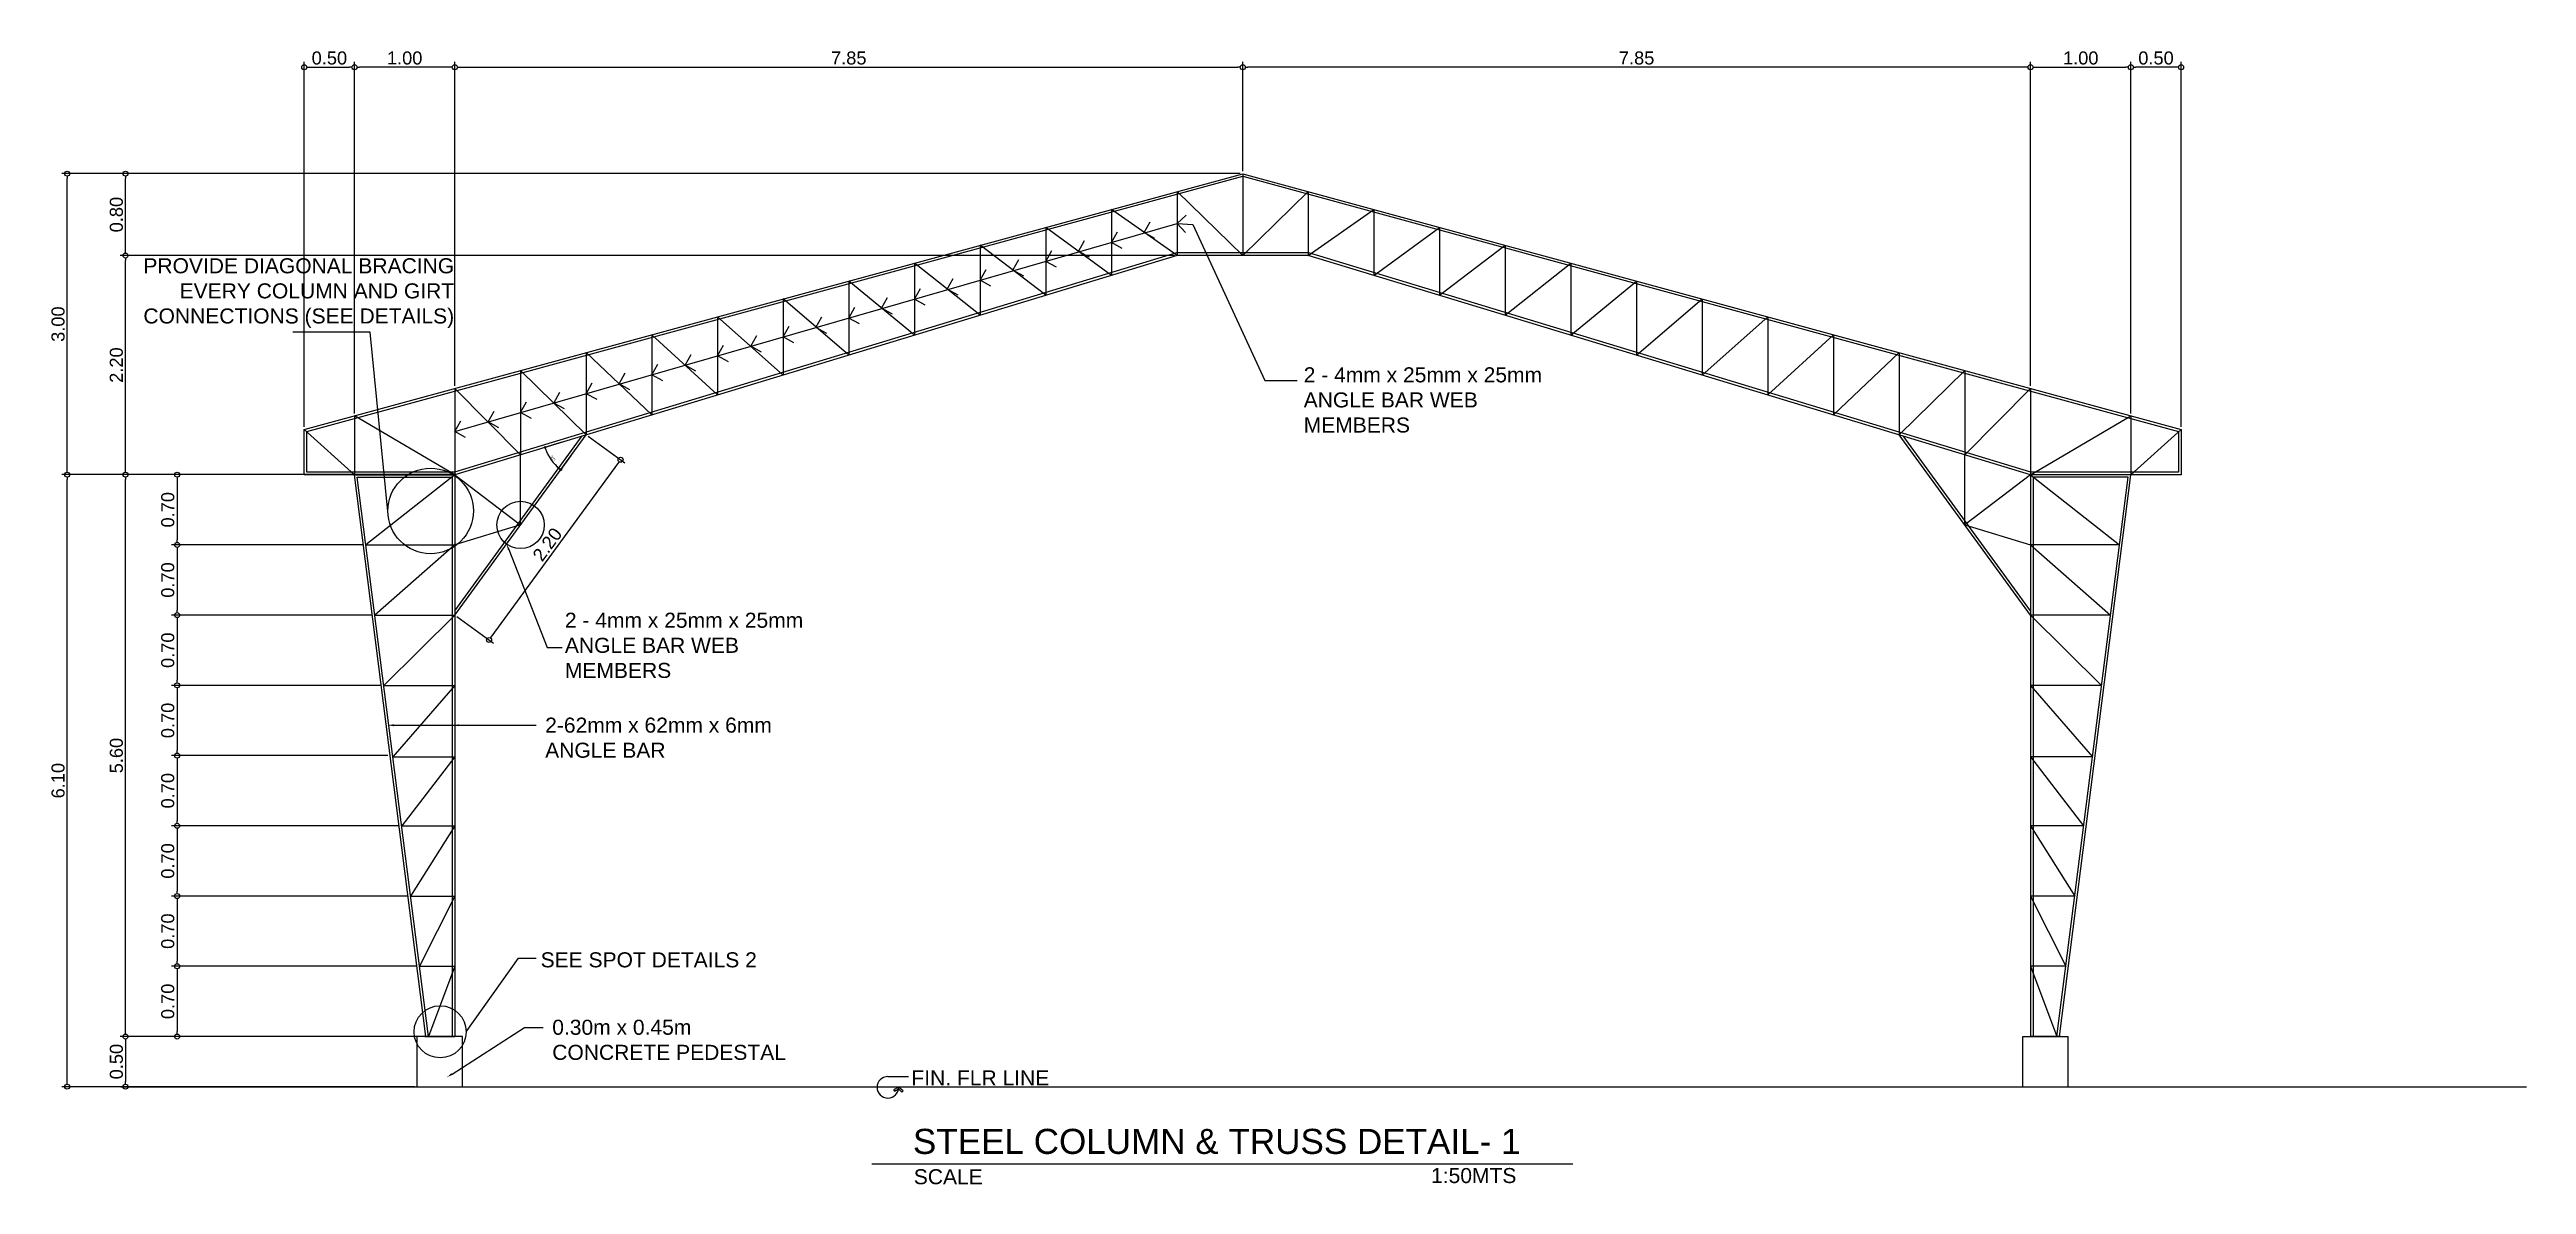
# Model space of a CAD drawing. Header units: inches. Extents: x -1369 to 1198, y -366 to 1398.
# Drawn here: x 11.38 to 36.06, y -306.44 to -295.13 of the extents above; entities that cross this region are included whole.
import ezdxf
from ezdxf import colors
from ezdxf.entities.mleader import LeaderData, LeaderLine
from ezdxf.math import Vec2, Vec3

# ---------------------------------------------------------------- set-up
doc = ezdxf.new("R2010")
doc.units = ezdxf.units.IN
doc.header["$MEASUREMENT"] = 0
doc.layers.add('dim', color=8, linetype='Continuous')
doc.layers.add('txt', color=7, linetype='Continuous')
doc.styles.get("Standard").update_dxf_attribs({"font": 'arial.ttf'})
doc.dimstyles.new('10', dxfattribs={"dimtxt": 0.03, "dimasz": 0.015, "dimexe": 0.0155, "dimexo": 0.0125, "dimgap": 0.00625, "dimtad": 1, "dimzin": 0, "dimdsep": 46, "dimtxsty": 'Standard', "dimblk": 'DOTBLANK', "dimcen": 0.09, "dimclrd": 256, "dimclre": 256, "dimadec": 0, "dimazin": 0, "dimtfac": 1, "dimtix": 1, "dimtofl": 0, "dimtmove": 0, "dimatfit": 3, "dimfxl": 1, "dimtolj": 1, "dimtzin": 0, "dimlwd": -1, "dimlwe": -1, "dimarcsym": 0})
doc.dimstyles.new('50', dxfattribs={"dimtxt": 0.13, "dimasz": 0.05, "dimexe": 0.055, "dimexo": 0.025, "dimgap": 0.025, "dimtad": 1, "dimzin": 0, "dimdsep": 46, "dimtxsty": 'Standard', "dimblk": 'DOTBLANK', "dimcen": 0.09, "dimclrd": 256, "dimclre": 256, "dimadec": 0, "dimazin": 0, "dimtfac": 1, "dimtix": 1, "dimtofl": 0, "dimtmove": 0, "dimatfit": 3, "dimfxl": 1, "dimtolj": 1, "dimtzin": 0, "dimarcsym": 0})

msp = doc.modelspace()

# ---------------------------------------------------------------- texts
at = {"color": 1, "insert": (12.1088, -297.2073), "char_height": 0.15, "attachment_point": 1}
msp.add_mtext_dynamic_manual_height_columns('\\pxqr;{\\C7;PROVIDE DIAGONAL BRACING EVERY COLUMN AND GIRT CONNECTIONS (SEE DETAILS)}', width=3.307557, gutter_width=1, heights=[0], dxfattribs=at)
at = {"attachment_point": 1}
for s, width, insert, char_height in [('2 - 4mm x 25mm x 25mm\\PANGLE BAR WEB MEMBERS', 2.575985, (23.8809, -298.2941), 0.15), ('2 - 4mm x 25mm x 25mm\\PANGLE BAR WEB MEMBERS', 2.575985, (16.5194, -300.74), 0.15), ('SEE SPOT DETAILS 2', 2.605883, (16.2778, -304.1246), 0.15), ('FIN. FLR LINE', 1.924628, (19.9721, -305.3014), 0.15), ('STEEL COLUMN & TRUSS DETAIL- 1', 6.047036, (19.9875, -305.8842), 0.25), ('1:50MTS', 0.949909, (25.1501, -306.2748), 0.15), ('SCALE', 0.949909, (19.9959, -306.2866), 0.15)]:
    msp.add_mtext_dynamic_manual_height_columns(s, width=width, gutter_width=1, heights=[0], dxfattribs=dict(at, insert=insert, char_height=char_height))

# ---------------------------------------------------------------- blocks, each defined once
blk = doc.blocks.new('_DotBlank')
at = {"color": 0, "linetype": 'ByBlock', "lineweight": -2}
blk.add_line((-0.5, 0), (-1, 0), dxfattribs=at)
blk.add_circle((0, 0), 0.5, dxfattribs=at)
blk = doc.blocks.new('*D6')
at = {"layer": 'Defpoints', "color": 0, "transparency": 16777216}
for p in [(15.048, -304.964), (12.142, -305.464), (15.048, -305.464)]:
    blk.add_point(p, dxfattribs=at)
at = {"layer": 'dim', "lineweight": -2, "transparency": 16777216}
for p, q in [((15.023, -304.964), (12.087, -304.964)), ((12.142, -305.014), (12.142, -305.414)), ((15.023, -305.464), (12.087, -305.464))]:
    blk.add_line(p, q, dxfattribs=at)
at = {"layer": 'dim', "lineweight": -2, "transparency": 16777216, "xscale": 0.05, "yscale": 0.05, "zscale": 0.05}
for p, rotation in [((12.142, -304.964), 90), ((12.142, -305.464), 270)]:
    blk.add_blockref('_DotBlank', p, dxfattribs=dict(at, rotation=rotation))
at = {"layer": 'dim', "color": 0, "transparency": 16777216, "insert": (12.051, -305.214), "char_height": 0.13, "attachment_point": 5, "rotation": 90}
blk.add_mtext('\\A1;0.50', dxfattribs=at)
blk = doc.blocks.new('*D11')
at = {"layer": 'Defpoints', "color": 0, "transparency": 16777216}
for p in [(14.423, -295.304), (15.423, -298.505), (14.423, -298.778)]:
    blk.add_point(p, dxfattribs=at)
at = {"layer": 'dim', "lineweight": -2, "transparency": 16777216}
for p, q in [((14.423, -298.753), (14.423, -295.249)), ((15.373, -295.304), (14.473, -295.304)), ((15.423, -298.48), (15.423, -295.249))]:
    blk.add_line(p, q, dxfattribs=at)
at = {"layer": 'dim', "lineweight": -2, "transparency": 16777216, "xscale": 0.05, "yscale": 0.05, "zscale": 0.05, "rotation": 180}
blk.add_blockref('_DotBlank', (14.423, -295.304), dxfattribs=at)
at = {"layer": 'dim', "lineweight": -2, "transparency": 16777216, "xscale": 0.05, "yscale": 0.05, "zscale": 0.05}
blk.add_blockref('_DotBlank', (15.423, -295.304), dxfattribs=at)
at = {"layer": 'dim', "color": 0, "transparency": 16777216, "insert": (14.923, -295.212), "char_height": 0.13, "attachment_point": 5}
blk.add_mtext('\\A1;1.00', dxfattribs=at)
blk = doc.blocks.new('*D12')
at = {"layer": 'Defpoints', "color": 0, "transparency": 16777216}
for p in [(14.423, -295.304), (14.423, -298.753), (13.923, -298.914)]:
    blk.add_point(p, dxfattribs=at)
at = {"layer": 'dim', "lineweight": -2, "transparency": 16777216}
for p, q in [((13.923, -298.889), (13.923, -295.249)), ((13.973, -295.304), (14.373, -295.304)), ((14.423, -298.728), (14.423, -295.249))]:
    blk.add_line(p, q, dxfattribs=at)
at = {"layer": 'dim', "lineweight": -2, "transparency": 16777216, "xscale": 0.05, "yscale": 0.05, "zscale": 0.05, "rotation": 180}
blk.add_blockref('_DotBlank', (13.923, -295.304), dxfattribs=at)
at = {"layer": 'dim', "lineweight": -2, "transparency": 16777216, "xscale": 0.05, "yscale": 0.05, "zscale": 0.05}
blk.add_blockref('_DotBlank', (14.423, -295.304), dxfattribs=at)
at = {"layer": 'dim', "color": 0, "transparency": 16777216, "insert": (14.173, -295.212), "char_height": 0.13, "attachment_point": 5}
blk.add_mtext('\\A1;0.50', dxfattribs=at)
blk = doc.blocks.new('*D20')
at = {"layer": 'Defpoints', "color": 0, "transparency": 16777216}
for p in [(23.273, -295.304), (23.273, -296.364), (15.423, -298.48)]:
    blk.add_point(p, dxfattribs=at)
at = {"layer": 'dim', "lineweight": -2, "transparency": 16777216}
for p, q in [((15.423, -298.455), (15.423, -295.249)), ((15.473, -295.304), (23.223, -295.304)), ((23.273, -296.339), (23.273, -295.249))]:
    blk.add_line(p, q, dxfattribs=at)
at = {"layer": 'dim', "lineweight": -2, "transparency": 16777216, "xscale": 0.05, "yscale": 0.05, "zscale": 0.05, "rotation": 180}
blk.add_blockref('_DotBlank', (15.423, -295.304), dxfattribs=at)
at = {"layer": 'dim', "lineweight": -2, "transparency": 16777216, "xscale": 0.05, "yscale": 0.05, "zscale": 0.05}
blk.add_blockref('_DotBlank', (23.273, -295.304), dxfattribs=at)
at = {"layer": 'dim', "color": 0, "transparency": 16777216, "insert": (19.348, -295.212), "char_height": 0.13, "attachment_point": 5}
blk.add_mtext('\\A1;7.85', dxfattribs=at)
blk = doc.blocks.new('*D21')
at = {"layer": 'Defpoints', "color": 0, "transparency": 16777216}
for p in [(11.561, -299.364), (15.423, -299.364), (15.048, -305.464)]:
    blk.add_point(p, dxfattribs=at)
at = {"layer": 'dim', "lineweight": -2, "transparency": 16777216}
for p, q in [((15.398, -299.364), (11.506, -299.364)), ((11.561, -305.414), (11.561, -299.414)), ((15.023, -305.464), (11.506, -305.464))]:
    blk.add_line(p, q, dxfattribs=at)
at = {"layer": 'dim', "lineweight": -2, "transparency": 16777216, "xscale": 0.05, "yscale": 0.05, "zscale": 0.05}
for p, rotation in [((11.561, -299.364), 90), ((11.561, -305.464), 270)]:
    blk.add_blockref('_DotBlank', p, dxfattribs=dict(at, rotation=rotation))
at = {"layer": 'dim', "color": 0, "transparency": 16777216, "insert": (11.47, -302.414), "char_height": 0.13, "attachment_point": 5, "rotation": 90}
blk.add_mtext('\\A1;6.10', dxfattribs=at)
blk = doc.blocks.new('*D22')
at = {"layer": 'Defpoints', "color": 0, "transparency": 16777216}
for p in [(12.142, -299.364), (12.142, -299.364), (12.142, -304.964)]:
    blk.add_point(p, dxfattribs=at)
at = {"layer": 'dim', "lineweight": -2, "transparency": 16777216}
for p, q in [((12.117, -299.364), (12.087, -299.364)), ((12.142, -304.914), (12.142, -299.414)), ((12.117, -304.964), (12.087, -304.964))]:
    blk.add_line(p, q, dxfattribs=at)
at = {"layer": 'dim', "lineweight": -2, "transparency": 16777216, "xscale": 0.05, "yscale": 0.05, "zscale": 0.05}
for p, rotation in [((12.142, -299.364), 90), ((12.142, -304.964), 270)]:
    blk.add_blockref('_DotBlank', p, dxfattribs=dict(at, rotation=rotation))
at = {"layer": 'dim', "color": 0, "transparency": 16777216, "insert": (12.051, -302.164), "char_height": 0.13, "attachment_point": 5, "rotation": 90}
blk.add_mtext('\\A1;5.60', dxfattribs=at)
blk = doc.blocks.new('*D23')
at = {"layer": 'Defpoints', "color": 0, "transparency": 16777216}
for p in [(14.423, -299.364), (12.655, -300.064), (14.537, -300.064)]:
    blk.add_point(p, dxfattribs=at)
at = {"layer": 'dim', "lineweight": -2, "transparency": 16777216}
for p, q in [((14.398, -299.364), (12.6, -299.364)), ((12.655, -299.414), (12.655, -300.014)), ((14.512, -300.064), (12.6, -300.064))]:
    blk.add_line(p, q, dxfattribs=at)
at = {"layer": 'dim', "lineweight": -2, "transparency": 16777216, "xscale": 0.05, "yscale": 0.05, "zscale": 0.05}
for p, rotation in [((12.655, -299.364), 90), ((12.655, -300.064), 270)]:
    blk.add_blockref('_DotBlank', p, dxfattribs=dict(at, rotation=rotation))
at = {"layer": 'dim', "color": 0, "transparency": 16777216, "insert": (12.563, -299.714), "char_height": 0.13, "attachment_point": 5, "rotation": 90}
blk.add_mtext('\\A1;0.70', dxfattribs=at)
blk = doc.blocks.new('*D24')
at = {"layer": 'Defpoints', "color": 0, "transparency": 16777216}
for p in [(14.423, -300.064), (12.655, -300.764), (14.626, -300.764)]:
    blk.add_point(p, dxfattribs=at)
at = {"layer": 'dim', "lineweight": -2, "transparency": 16777216}
for p, q in [((14.398, -300.064), (12.6, -300.064)), ((12.655, -300.114), (12.655, -300.714)), ((14.601, -300.764), (12.6, -300.764))]:
    blk.add_line(p, q, dxfattribs=at)
at = {"layer": 'dim', "lineweight": -2, "transparency": 16777216, "xscale": 0.05, "yscale": 0.05, "zscale": 0.05}
for p, rotation in [((12.655, -300.064), 90), ((12.655, -300.764), 270)]:
    blk.add_blockref('_DotBlank', p, dxfattribs=dict(at, rotation=rotation))
at = {"layer": 'dim', "color": 0, "transparency": 16777216, "insert": (12.563, -300.414), "char_height": 0.13, "attachment_point": 5, "rotation": 90}
blk.add_mtext('\\A1;0.70', dxfattribs=at)
blk = doc.blocks.new('*D25')
at = {"layer": 'Defpoints', "color": 0, "transparency": 16777216}
for p in [(14.423, -300.764), (12.655, -301.464), (14.715, -301.464)]:
    blk.add_point(p, dxfattribs=at)
at = {"layer": 'dim', "lineweight": -2, "transparency": 16777216}
for p, q in [((14.398, -300.764), (12.6, -300.764)), ((12.655, -300.814), (12.655, -301.414)), ((14.69, -301.464), (12.6, -301.464))]:
    blk.add_line(p, q, dxfattribs=at)
at = {"layer": 'dim', "lineweight": -2, "transparency": 16777216, "xscale": 0.05, "yscale": 0.05, "zscale": 0.05}
for p, rotation in [((12.655, -300.764), 90), ((12.655, -301.464), 270)]:
    blk.add_blockref('_DotBlank', p, dxfattribs=dict(at, rotation=rotation))
at = {"layer": 'dim', "color": 0, "transparency": 16777216, "insert": (12.563, -301.114), "char_height": 0.13, "attachment_point": 5, "rotation": 90}
blk.add_mtext('\\A1;0.70', dxfattribs=at)
blk = doc.blocks.new('*D26')
at = {"layer": 'Defpoints', "color": 0, "transparency": 16777216}
for p in [(14.423, -301.464), (12.655, -302.164), (14.398, -302.164)]:
    blk.add_point(p, dxfattribs=at)
at = {"layer": 'dim', "lineweight": -2, "transparency": 16777216}
for p, q in [((14.398, -301.464), (12.6, -301.464)), ((12.655, -301.514), (12.655, -302.114)), ((14.373, -302.164), (12.6, -302.164))]:
    blk.add_line(p, q, dxfattribs=at)
at = {"layer": 'dim', "lineweight": -2, "transparency": 16777216, "xscale": 0.05, "yscale": 0.05, "zscale": 0.05}
for p, rotation in [((12.655, -301.464), 90), ((12.655, -302.164), 270)]:
    blk.add_blockref('_DotBlank', p, dxfattribs=dict(at, rotation=rotation))
at = {"layer": 'dim', "color": 0, "transparency": 16777216, "insert": (12.563, -301.814), "char_height": 0.13, "attachment_point": 5, "rotation": 90}
blk.add_mtext('\\A1;0.70', dxfattribs=at)
blk = doc.blocks.new('*D27')
at = {"layer": 'Defpoints', "color": 0, "transparency": 16777216}
for p in [(14.779, -302.164), (12.655, -302.864), (14.537, -302.864)]:
    blk.add_point(p, dxfattribs=at)
at = {"layer": 'dim', "lineweight": -2, "transparency": 16777216}
for p, q in [((14.754, -302.164), (12.6, -302.164)), ((12.655, -302.214), (12.655, -302.814)), ((14.512, -302.864), (12.6, -302.864))]:
    blk.add_line(p, q, dxfattribs=at)
at = {"layer": 'dim', "lineweight": -2, "transparency": 16777216, "xscale": 0.05, "yscale": 0.05, "zscale": 0.05}
for p, rotation in [((12.655, -302.164), 90), ((12.655, -302.864), 270)]:
    blk.add_blockref('_DotBlank', p, dxfattribs=dict(at, rotation=rotation))
at = {"layer": 'dim', "color": 0, "transparency": 16777216, "insert": (12.563, -302.514), "char_height": 0.13, "attachment_point": 5, "rotation": 90}
blk.add_mtext('\\A1;0.70', dxfattribs=at)
blk = doc.blocks.new('*D28')
at = {"layer": 'Defpoints', "color": 0, "transparency": 16777216}
for p in [(14.893, -302.864), (12.655, -303.564), (14.982, -303.564)]:
    blk.add_point(p, dxfattribs=at)
at = {"layer": 'dim', "lineweight": -2, "transparency": 16777216}
for p, q in [((14.868, -302.864), (12.6, -302.864)), ((12.655, -302.914), (12.655, -303.514)), ((14.957, -303.564), (12.6, -303.564))]:
    blk.add_line(p, q, dxfattribs=at)
at = {"layer": 'dim', "lineweight": -2, "transparency": 16777216, "xscale": 0.05, "yscale": 0.05, "zscale": 0.05}
for p, rotation in [((12.655, -302.864), 90), ((12.655, -303.564), 270)]:
    blk.add_blockref('_DotBlank', p, dxfattribs=dict(at, rotation=rotation))
at = {"layer": 'dim', "color": 0, "transparency": 16777216, "insert": (12.563, -303.214), "char_height": 0.13, "attachment_point": 5, "rotation": 90}
blk.add_mtext('\\A1;0.70', dxfattribs=at)
blk = doc.blocks.new('*D29')
at = {"layer": 'Defpoints', "color": 0, "transparency": 16777216}
for p in [(14.423, -303.564), (12.655, -304.264), (15.072, -304.264)]:
    blk.add_point(p, dxfattribs=at)
at = {"layer": 'dim', "lineweight": -2, "transparency": 16777216}
for p, q in [((14.398, -303.564), (12.6, -303.564)), ((12.655, -303.614), (12.655, -304.214)), ((15.047, -304.264), (12.6, -304.264))]:
    blk.add_line(p, q, dxfattribs=at)
at = {"layer": 'dim', "lineweight": -2, "transparency": 16777216, "xscale": 0.05, "yscale": 0.05, "zscale": 0.05}
for p, rotation in [((12.655, -303.564), 90), ((12.655, -304.264), 270)]:
    blk.add_blockref('_DotBlank', p, dxfattribs=dict(at, rotation=rotation))
at = {"layer": 'dim', "color": 0, "transparency": 16777216, "insert": (12.563, -303.914), "char_height": 0.13, "attachment_point": 5, "rotation": 90}
blk.add_mtext('\\A1;0.70', dxfattribs=at)
blk = doc.blocks.new('*D30')
at = {"layer": 'Defpoints', "color": 0, "transparency": 16777216}
for p in [(14.423, -304.264), (12.655, -304.964), (15.161, -304.964)]:
    blk.add_point(p, dxfattribs=at)
at = {"layer": 'dim', "lineweight": -2, "transparency": 16777216}
for p, q in [((14.398, -304.264), (12.6, -304.264)), ((12.655, -304.314), (12.655, -304.914)), ((15.136, -304.964), (12.6, -304.964))]:
    blk.add_line(p, q, dxfattribs=at)
at = {"layer": 'dim', "lineweight": -2, "transparency": 16777216, "xscale": 0.05, "yscale": 0.05, "zscale": 0.05}
for p, rotation in [((12.655, -304.264), 90), ((12.655, -304.964), 270)]:
    blk.add_blockref('_DotBlank', p, dxfattribs=dict(at, rotation=rotation))
at = {"layer": 'dim', "color": 0, "transparency": 16777216, "insert": (12.563, -304.614), "char_height": 0.13, "attachment_point": 5, "rotation": 90}
blk.add_mtext('\\A1;0.70', dxfattribs=at)
blk = doc.blocks.new('*D31')
at = {"layer": 'Defpoints', "color": 0, "transparency": 16777216}
for p in [(32.123, -295.304), (31.123, -298.505), (32.123, -298.778)]:
    blk.add_point(p, dxfattribs=at)
at = {"layer": 'dim', "lineweight": -2, "transparency": 16777216}
for p, q in [((31.123, -298.48), (31.123, -295.249)), ((31.173, -295.304), (32.073, -295.304)), ((32.123, -298.753), (32.123, -295.249))]:
    blk.add_line(p, q, dxfattribs=at)
at = {"layer": 'dim', "lineweight": -2, "transparency": 16777216, "xscale": 0.05, "yscale": 0.05, "zscale": 0.05, "rotation": 180}
blk.add_blockref('_DotBlank', (31.123, -295.304), dxfattribs=at)
at = {"layer": 'dim', "lineweight": -2, "transparency": 16777216, "xscale": 0.05, "yscale": 0.05, "zscale": 0.05}
blk.add_blockref('_DotBlank', (32.123, -295.304), dxfattribs=at)
at = {"layer": 'dim', "color": 0, "transparency": 16777216, "insert": (31.623, -295.212), "char_height": 0.13, "attachment_point": 5}
blk.add_mtext('\\A1;1.00', dxfattribs=at)
blk = doc.blocks.new('*D32')
at = {"layer": 'Defpoints', "color": 0, "transparency": 16777216}
for p in [(32.123, -295.304), (32.123, -298.753), (32.623, -298.914)]:
    blk.add_point(p, dxfattribs=at)
at = {"layer": 'dim', "lineweight": -2, "transparency": 16777216}
for p, q in [((32.123, -298.728), (32.123, -295.249)), ((32.573, -295.304), (32.173, -295.304)), ((32.623, -298.889), (32.623, -295.249))]:
    blk.add_line(p, q, dxfattribs=at)
at = {"layer": 'dim', "lineweight": -2, "transparency": 16777216, "xscale": 0.05, "yscale": 0.05, "zscale": 0.05, "rotation": 180}
blk.add_blockref('_DotBlank', (32.123, -295.304), dxfattribs=at)
at = {"layer": 'dim', "lineweight": -2, "transparency": 16777216, "xscale": 0.05, "yscale": 0.05, "zscale": 0.05}
blk.add_blockref('_DotBlank', (32.623, -295.304), dxfattribs=at)
at = {"layer": 'dim', "color": 0, "transparency": 16777216, "insert": (32.373, -295.212), "char_height": 0.13, "attachment_point": 5}
blk.add_mtext('\\A1;0.50', dxfattribs=at)
blk = doc.blocks.new('*D33')
at = {"layer": 'Defpoints', "color": 0, "transparency": 16777216}
for p in [(23.273, -295.304), (23.273, -296.364), (31.123, -298.48)]:
    blk.add_point(p, dxfattribs=at)
at = {"layer": 'dim', "lineweight": -2, "transparency": 16777216}
for p, q in [((23.273, -296.339), (23.273, -295.249)), ((31.073, -295.304), (23.323, -295.304)), ((31.123, -298.455), (31.123, -295.249))]:
    blk.add_line(p, q, dxfattribs=at)
at = {"layer": 'dim', "lineweight": -2, "transparency": 16777216, "xscale": 0.05, "yscale": 0.05, "zscale": 0.05, "rotation": 180}
blk.add_blockref('_DotBlank', (23.273, -295.304), dxfattribs=at)
at = {"layer": 'dim', "lineweight": -2, "transparency": 16777216, "xscale": 0.05, "yscale": 0.05, "zscale": 0.05}
blk.add_blockref('_DotBlank', (31.123, -295.304), dxfattribs=at)
at = {"layer": 'dim', "color": 0, "transparency": 16777216, "insert": (27.198, -295.212), "char_height": 0.13, "attachment_point": 5}
blk.add_mtext('\\A1;7.85', dxfattribs=at)
blk = doc.blocks.new('*D34')
at = {"layer": 'Defpoints', "color": 0, "transparency": 16777216}
for p in [(11.561, -296.364), (23.273, -296.364), (15.423, -299.364)]:
    blk.add_point(p, dxfattribs=at)
at = {"layer": 'dim', "lineweight": -2, "transparency": 16777216}
for p, q in [((23.248, -296.364), (11.506, -296.364)), ((11.561, -299.314), (11.561, -296.414)), ((15.398, -299.364), (11.506, -299.364))]:
    blk.add_line(p, q, dxfattribs=at)
at = {"layer": 'dim', "lineweight": -2, "transparency": 16777216, "xscale": 0.05, "yscale": 0.05, "zscale": 0.05}
for p, rotation in [((11.561, -296.364), 90), ((11.561, -299.364), 270)]:
    blk.add_blockref('_DotBlank', p, dxfattribs=dict(at, rotation=rotation))
at = {"layer": 'dim', "color": 0, "transparency": 16777216, "insert": (11.47, -297.864), "char_height": 0.13, "attachment_point": 5, "rotation": 90}
blk.add_mtext('\\A1;3.00', dxfattribs=at)
blk = doc.blocks.new('*D35')
at = {"layer": 'Defpoints', "color": 0, "transparency": 16777216}
for p in [(12.142, -297.18), (22.619, -297.18), (15.423, -299.364)]:
    blk.add_point(p, dxfattribs=at)
at = {"layer": 'dim', "lineweight": -2, "transparency": 16777216}
for p, q in [((22.594, -297.18), (12.087, -297.18)), ((12.142, -299.314), (12.142, -297.23)), ((15.398, -299.364), (12.087, -299.364))]:
    blk.add_line(p, q, dxfattribs=at)
at = {"layer": 'dim', "lineweight": -2, "transparency": 16777216, "xscale": 0.05, "yscale": 0.05, "zscale": 0.05}
for p, rotation in [((12.142, -297.18), 90), ((12.142, -299.364), 270)]:
    blk.add_blockref('_DotBlank', p, dxfattribs=dict(at, rotation=rotation))
at = {"layer": 'dim', "color": 0, "transparency": 16777216, "insert": (12.051, -298.272), "char_height": 0.13, "attachment_point": 5, "rotation": 90}
blk.add_mtext('\\A1;2.20', dxfattribs=at)
blk = doc.blocks.new('*D36')
at = {"layer": 'Defpoints', "color": 0, "transparency": 16777216}
for p in [(12.142, -296.364), (23.273, -296.364), (22.619, -297.18)]:
    blk.add_point(p, dxfattribs=at)
at = {"layer": 'dim', "lineweight": -2, "transparency": 16777216}
for p, q in [((23.248, -296.364), (12.087, -296.364)), ((12.142, -297.13), (12.142, -296.414)), ((22.594, -297.18), (12.087, -297.18))]:
    blk.add_line(p, q, dxfattribs=at)
at = {"layer": 'dim', "lineweight": -2, "transparency": 16777216, "xscale": 0.05, "yscale": 0.05, "zscale": 0.05}
for p, rotation in [((12.142, -296.364), 90), ((12.142, -297.18), 270)]:
    blk.add_blockref('_DotBlank', p, dxfattribs=dict(at, rotation=rotation))
at = {"layer": 'dim', "color": 0, "transparency": 16777216, "insert": (12.051, -296.772), "char_height": 0.13, "attachment_point": 5, "rotation": 90}
blk.add_mtext('\\A1;0.80', dxfattribs=at)
blk = doc.blocks.new('circular leader')
at = {"color": 8}
for points in [[(220.29, 247.37), (221.89, 247.37)], [(221.12, 246.54), (220.73, 246.34), (220.79, 246.23), (221.11, 246.43), (221.38, 246.17), (221.46, 246.27), (221.12, 246.54)]]:
    blk.add_lwpolyline(points, dxfattribs=at)
blk.add_arc((220.29, 246.54), 0.829, 90, 0, dxfattribs=at)
blk = doc.blocks.new('*D38')
at = {"layer": 'Defpoints', "color": 0, "transparency": 16777216}
for p in [(16.733, -298.966), (15.423, -300.764), (15.764, -301.012)]:
    blk.add_point(p, dxfattribs=at)
at = {"layer": 'dim', "lineweight": -2, "transparency": 16777216}
for p, q in [((16.753, -298.981), (17.118, -299.247)), ((17.044, -299.255), (15.793, -300.972)), ((15.443, -300.779), (15.808, -301.045))]:
    blk.add_line(p, q, dxfattribs=at)
at = {"layer": 'dim', "lineweight": -2, "transparency": 16777216, "xscale": 0.05, "yscale": 0.05, "zscale": 0.05}
for p, rotation in [((17.074, -299.215), 53.91856714538025), ((15.764, -301.012), 233.9185671453802)]:
    blk.add_blockref('_DotBlank', p, dxfattribs=dict(at, rotation=rotation))
at = {"layer": 'dim', "color": 0, "transparency": 16777216, "insert": (16.345, -300.06), "char_height": 0.13, "attachment_point": 5, "rotation": 53.9186}
blk.add_mtext('\\A1;2.20', dxfattribs=at)
blk = doc.blocks.new('*D39')
at = {"transparency": 16777216}
for p, q in [((16.49, -299.04), (16.306, -299.096)), ((16.583, -299.171), (16.47, -299.327))]:
    blk.add_line(p, q, dxfattribs=at)
blk.add_arc((16.733, -298.966), 0.431, 198.8824, 231.9231, dxfattribs=at)
at = {"layer": 'Defpoints', "color": 0, "transparency": 16777216}
for p in [(16.502, -299.037), (16.733, -298.966), (16.357, -299.177), (16.591, -299.161)]:
    blk.add_point(p, dxfattribs=at)
at = {"transparency": 16777216, "xscale": 0.015, "yscale": 0.015, "zscale": 0.015}
for p, rotation in [((16.321, -299.092), 107.8846747134504), ((16.479, -299.315), 322.9208128240019)]:
    blk.add_blockref('_DotBlank', p, dxfattribs=dict(at, rotation=rotation))
at = {"color": 0, "transparency": 16777216, "insert": (16.399, -299.204), "char_height": 0.03, "attachment_point": 5, "rotation": 305.4027}
blk.add_mtext('\\A1;37°', dxfattribs=at)

# ---------------------------------------------------------------- dimensions: what is measured, and where the dimension line sits
dim = msp.add_angular_dim_3p(base=(16.3569, -299.1768), center=(16.7328, -298.9665), p1=(16.5021, -299.0365), p2=(16.5908, -299.1613), dimstyle='10')
dim.commit()
dim.dimension.update_dxf_attribs({"geometry": '*D39', "text_midpoint": (16.3993, -299.2035)})
at = {"layer": 'dim', "color": 0}
for base, p1, p2, picture, middle in [((14.4228, -295.3035), (13.9228, -298.9142), (14.4228, -298.7528), '*D12', (14.1728, -295.2122)), ((14.4228, -295.3035), (15.4228, -298.5051), (14.4228, -298.7778), '*D11', (14.9228, -295.2122)), ((23.2728, -295.3035), (15.4228, -298.4801), (23.2728, -296.3642), '*D20', (19.3478, -295.2122))]:
    dim = msp.add_linear_dim(base=base, p1=p1, p2=p2, dimstyle='50', dxfattribs=at)
    dim.commit()
    dim.dimension.update_dxf_attribs({"geometry": picture, "text_midpoint": middle})
for base, p1, p2, angle, picture, middle in [((23.2728, -295.3035), (31.1228, -298.4801), (23.2728, -296.3642), 180, '*D33', (27.1978, -295.2122)), ((32.1228, -295.3035), (31.1228, -298.5051), (32.1228, -298.7778), 180, '*D31', (31.6228, -295.2122)), ((32.1228, -295.3035), (32.6228, -298.9142), (32.1228, -298.7528), 180, '*D32', (32.3728, -295.2122)), ((11.5614, -296.3642), (15.4228, -299.3642), (23.2728, -296.3642), 90, '*D34', (11.47, -297.8642)), ((11.5614, -299.3642), (15.0478, -305.4642), (15.4228, -299.3642), 90, '*D21', (11.47, -302.4142)), ((12.1421, -299.3642), (12.1421, -304.9642), (12.1421, -299.3642), 90, '*D22', (12.0507, -302.1642)), ((12.6545, -300.0642), (14.4228, -299.3642), (14.5368, -300.0642), 90, '*D23', (12.5631, -299.7142)), ((12.6545, -300.7642), (14.4228, -300.0642), (14.6259, -300.7642), 90, '*D24', (12.5631, -300.4142)), ((12.6545, -301.4642), (14.4228, -300.7642), (14.715, -301.4642), 90, '*D25', (12.5631, -301.1142)), ((12.6545, -302.1642), (14.4228, -301.4642), (14.3978, -302.1642), 90, '*D26', (12.5631, -301.8142)), ((12.6545, -302.8642), (14.7791, -302.1642), (14.5368, -302.8642), 90, '*D27', (12.5631, -302.5142)), ((12.6545, -303.5642), (14.8933, -302.8642), (14.9824, -303.5642), 90, '*D28', (12.5631, -303.2142)), ((12.6545, -304.2642), (14.4228, -303.5642), (15.0716, -304.2642), 90, '*D29', (12.5631, -303.9142)), ((12.6545, -304.9642), (14.4228, -304.2642), (15.1607, -304.9642), 90, '*D30', (12.5631, -304.6142)), ((12.1421, -305.4642), (15.0478, -304.9642), (15.0478, -305.4642), 90, '*D6', (12.0507, -305.2142))]:
    dim = msp.add_linear_dim(base=base, p1=p1, p2=p2, angle=angle, dimstyle='50', dxfattribs=at)
    dim.commit()
    dim.dimension.update_dxf_attribs({"geometry": picture, "text_midpoint": middle})
for base, p1, p2, text, picture, middle in [((12.1421, -296.3642), (22.6188, -297.1797), (23.2728, -296.3642), '0.80', '*D36', (12.0507, -296.7719)), ((12.1421, -297.1797), (15.4228, -299.3642), (22.6188, -297.1797), '2.20', '*D35', (12.0507, -298.2719))]:
    dim = msp.add_linear_dim(base=base, p1=p1, p2=p2, angle=90, text=text, dimstyle='50', dxfattribs=at)
    dim.commit()
    dim.dimension.update_dxf_attribs({"geometry": picture, "text_midpoint": middle})
dim = msp.add_aligned_dim(p1=(16.7328, -298.9665), p2=(15.4228, -300.7642), distance=0.4216, text='2.20', dimstyle='50', dxfattribs=at)
dim.commit()
dim.dimension.update_dxf_attribs({"geometry": '*D38', "text_midpoint": (16.3447, -300.0598)})

# ---------------------------------------------------------------- linework, layer by layer
for p, q in [((15.4978, -304.9642), (15.0478, -304.9642)), ((15.0478, -305.4642), (15.0478, -304.9642)), ((15.4978, -305.4642), (15.4978, -304.9642)), ((31.0478, -304.9642), (31.4978, -304.9642)), ((31.0478, -305.4642), (31.0478, -304.9642)), ((31.4978, -305.4642), (31.4978, -304.9642))]:
    msp.add_line(p, q)
at = {"color": 1}
for points in [[(22.6188, -297.1797), (15.4228, -299.3642), (13.9228, -299.3642), (13.9228, -298.9142), (23.2728, -296.3642), (32.6228, -298.9142), (32.6228, -299.3642), (31.1228, -299.3642), (23.9268, -297.1797), (22.6188, -297.1797)], [(22.3991, -297.0095), (22.2918, -296.9503), (22.3511, -296.8431)], [(22.7025, -296.9506), (22.6188, -296.8611), (22.7084, -296.7775)], [(21.4181, -297.2972), (21.3108, -297.238), (21.3701, -297.1308)], [(21.7451, -297.1979), (21.6378, -297.1387), (21.6971, -297.0315)], [(22.0721, -297.1087), (21.9648, -297.0495), (22.0241, -296.9424)], [(20.7641, -297.4856), (20.6568, -297.4264), (20.7161, -297.3193)], [(21.0911, -297.3864), (20.9838, -297.3272), (21.0431, -297.22)], [(19.7831, -297.7633), (19.6758, -297.7041), (19.7351, -297.5969)], [(20.1101, -297.6741), (20.0028, -297.6149), (20.0621, -297.5077)], [(20.4371, -297.5748), (20.3298, -297.5156), (20.3891, -297.4084)], [(19.1281, -297.957), (19.0208, -297.8979), (19.0801, -297.7907)], [(19.4561, -297.8625), (19.3488, -297.8034), (19.4081, -297.6962)], [(18.1481, -298.2394), (18.0408, -298.1803), (18.1001, -298.0731)], [(18.4793, -298.144), (18.3721, -298.0848), (18.4314, -297.9776)], [(18.8021, -298.051), (18.6948, -297.9918), (18.7541, -297.8846)], [(17.1671, -298.5171), (17.0598, -298.4579), (17.1191, -298.3507)], [(17.4941, -298.4279), (17.3868, -298.3687), (17.4461, -298.2615)], [(17.8252, -298.3325), (17.718, -298.2733), (17.7773, -298.1661)], [(16.517, -298.7094), (16.4098, -298.6502), (16.4691, -298.543)], [(16.8401, -298.6163), (16.7328, -298.5572), (16.7921, -298.45)], [(15.5301, -298.9938), (15.4228, -298.9346), (15.4821, -298.8274)], [(15.862, -298.8982), (15.7547, -298.839), (15.814, -298.7318)], [(16.1861, -298.8048), (16.0788, -298.7456), (16.1381, -298.6384)], [(15.4228, -300.7217), (16.6931, -298.9786)], [(31.1228, -300.7217), (29.8525, -298.9786)], [(15.1355, -304.9642), (14.4228, -299.3642), (15.4228, -299.3642), (15.4228, -304.9642)], [(31.4101, -304.9642), (32.1228, -299.3642), (31.1228, -299.3642), (31.1228, -304.9642)], [(19.5769, -306.2346), (26.564, -306.2346)]]:
    msp.add_lwpolyline(points, dxfattribs=at)
at = {"color": 8}
msp.add_lwpolyline([(22.6151, -297.1547), (15.4191, -299.3392), (13.9478, -299.3392), (13.9478, -298.9333), (23.2728, -296.3901), (32.5978, -298.9333), (32.5978, -299.3392), (31.1265, -299.3392), (23.9305, -297.1547)], close=True, dxfattribs=at)
for points in [[(23.2728, -296.3642), (23.2728, -297.1797)], [(23.2728, -297.1797), (22.6188, -296.5425), (22.6188, -297.1797), (21.9648, -296.7209), (21.9648, -297.3782), (21.3108, -296.8993), (21.3108, -297.5767), (20.6568, -297.0776), (20.6568, -297.7753), (20.0028, -297.256), (20.0028, -297.9738), (19.3488, -297.4344), (19.3488, -298.1723), (18.6948, -297.6127), (18.6948, -298.3709), (18.0408, -297.7911), (18.0408, -298.5694), (17.3868, -297.9694), (17.3868, -298.768), (16.7328, -298.1478), (16.7328, -298.9665), (16.0788, -298.3262), (16.0788, -299.165), (15.4228, -298.5051), (15.4228, -299.3642), (14.4228, -298.7778), (14.4228, -299.3642), (13.9228, -298.9142)], [(23.2728, -297.1797), (23.9268, -296.5425), (23.9268, -297.1797), (24.5808, -296.7209), (24.5808, -297.3782), (25.2348, -296.8993), (25.2348, -297.5767), (25.8888, -297.0776), (25.8888, -297.7753), (26.5428, -297.256), (26.5428, -297.9738), (27.1968, -297.4344), (27.1968, -298.1723), (27.8508, -297.6127), (27.8508, -298.3709), (28.5048, -297.7911), (28.5048, -298.5694), (29.1588, -297.9694), (29.1588, -298.768), (29.8128, -298.1478), (29.8128, -298.9665), (30.4668, -298.3262), (30.4668, -299.165), (31.1228, -298.5051), (31.1228, -299.3642), (32.1228, -298.7778), (32.1228, -299.3642), (32.6228, -298.9142)], [(15.4228, -300.7642), (16.7328, -298.9665)], [(31.1228, -300.7642), (29.8128, -298.9665)], [(15.4228, -299.3642), (16.0778, -299.8653), (16.0778, -299.1653)], [(31.1228, -299.3642), (30.4678, -299.8653), (30.4678, -299.1653)], [(15.4228, -299.3642), (14.5368, -300.0642), (15.4228, -300.0642), (14.6259, -300.7642), (15.4228, -300.7642), (14.715, -301.4642), (15.4228, -301.4642), (14.8058, -302.1767), (15.4228, -302.1767), (14.8933, -302.8642), (15.4228, -302.8642), (14.9824, -303.5642), (15.4228, -303.5642), (15.0716, -304.2642), (15.4228, -304.2642), (15.1607, -304.9642)], [(31.1228, -299.3642), (32.0088, -300.0642), (31.1228, -300.0642), (31.9197, -300.7642), (31.1228, -300.7642), (31.8305, -301.4642), (31.1228, -301.4642), (31.7398, -302.1767), (31.1228, -302.1767), (31.6523, -302.8642), (31.1228, -302.8642), (31.5631, -303.5642), (31.1228, -303.5642), (31.474, -304.2642), (31.1228, -304.2642), (31.3849, -304.9642)], [(16.0778, -299.8653), (15.4228, -300.0642)], [(30.4678, -299.8653), (31.1228, -300.0642)], [(15.1228, -304.9642), (15.4228, -304.9642)], [(31.4228, -304.9642), (31.1228, -304.9642)], [(12.0953, -305.4642), (36.0642, -305.4642)]]:
    msp.add_lwpolyline(points)
for points in [[(15.4228, -298.9346), (22.6188, -296.8611), (22.7765, -296.8707), (23.495, -298.4263), (23.8159, -298.4263)], [(14.7554, -299.732), (14.5807, -297.9439), (13.8081, -297.9439)], [(15.1607, -304.9642), (14.4508, -299.3892), (15.3978, -299.3892), (15.3978, -304.9642)], [(31.3849, -304.9642), (32.0948, -299.3892), (31.1478, -299.3892), (31.1478, -304.9642)], [(15.5359, -304.917), (16.0565, -304.1817), (16.2331, -304.1817)]]:
    msp.add_lwpolyline(points, dxfattribs=at)
for centre, radius in [((15.1817, -299.7255), 0.4263), ((16.0778, -299.8653), 0.2357), ((15.2766, -304.917), 0.2592)]:
    msp.add_circle(centre, radius, dxfattribs=at)

# ---------------------------------------------------------------- block references
at = {"layer": 'txt', "xscale": 0.1292642912858355, "yscale": 0.1292642912858355, "zscale": 0.1292642912858355}
msp.add_blockref('circular leader', (-8.7382, -337.3387), dxfattribs=at)

msp.set_redraw_order([(e.dxf.handle, doc.entitydb.next_handle()) for e in msp.query("TEXT MTEXT ATTDEF DIMENSION ARC_DIMENSION")])  # texts and dimensions are drawn at this point

# ---------------------------------------------------------------- leaders
at = {"color": 8}
ml = msp.add_multileader_mtext('Standard', dxfattribs=at)
ml.set_content('', color=8)
ml.set_leader_properties()
ml.build(insert=Vec2(0, 0))
ml.multileader.update_dxf_attribs({"dogleg_length": 0.36, "arrow_head_size": 0.06})
ctx = ml.context
ctx.base_point, ctx.char_height, ctx.arrow_head_size, ctx.landing_gap_size, ctx.plane_origin = Vec3(16.4924, -301.0855), 0.06, 0.06, 0.09, Vec3(15.939, -300.0558)
notes = []
notes.append((ctx, [(0, (1, 1, 0), (16.3439, -301.0855), (1, 0), 0.1485, [(0, [(15.939, -300.0558)], 0, [])])]))
ctx.mtext.insert, ctx.mtext.flow_direction = Vec3(16.5824, -301.0555), 5
ml = msp.add_multileader_mtext('Standard', dxfattribs=at)
ml.set_content('{\\C7;2-62mm x 62mm x 6mm\\PANGLE BAR}', color=8)
ml.set_leader_properties()
ml.build(insert=Vec2(0, 0))
ml.multileader.update_dxf_attribs({"dogleg_length": 0.36, "arrow_head_size": 0.06})
ctx = ml.context
ctx.base_point, ctx.char_height, ctx.arrow_head_size, ctx.landing_gap_size, ctx.plane_origin = Vec3(16.2331, -301.8618), 0.15, 0.06, 0.09, Vec3(14.8439, -301.8618)
notes.append((ctx, [(0, (1, 1, 0), (16.0458, -301.8618), (1, 0), 0.1873, [(0, [(14.7553, -301.8618)], 0, [])])]))
ctx.mtext.insert, ctx.mtext.flow_direction = Vec3(16.3231, -301.7855), 5
ml = msp.add_multileader_mtext('Standard', dxfattribs=at)
ml.set_content('', color=8)
ml.set_leader_properties()
ml.build(insert=Vec2(0, 0))
ml.multileader.update_dxf_attribs({"dogleg_length": 0.36, "arrow_head_size": 0.06})
ctx = ml.context
ctx.base_point, ctx.char_height, ctx.arrow_head_size, ctx.landing_gap_size, ctx.plane_origin = Vec3(16.1394, -301.8618), 0.06, 0.06, 0.09, Vec3(15.4051, -301.8618)
notes.append((ctx, [(0, (1, 1, 0), (15.8768, -301.8618), (1, 0), 0.2627, [(0, [(15.4051, -301.8618)], 0, [])])]))
ctx.mtext.insert, ctx.mtext.flow_direction = Vec3(16.2294, -301.8318), 5
ml = msp.add_multileader_mtext('Standard', dxfattribs=at)
ml.set_content('{\\C7;0.30m x 0.45m \\PCONCRETE PEDESTAL}', color=8)
ml.set_leader_properties()
ml.build(insert=Vec2(0, 0))
ml.multileader.update_dxf_attribs({"dogleg_length": 0.36, "arrow_head_size": 0.06})
ctx = ml.context
ctx.base_point, ctx.char_height, ctx.arrow_head_size, ctx.landing_gap_size, ctx.plane_origin = Vec3(16.3036, -304.8729), 0.15, 0.06, 0.09, Vec3(14.9144, -305.1838)
notes.append((ctx, [(0, (1, 1, 0), (16.1163, -304.8729), (1, 0), 0.1873, [(0, [(15.3446, -305.3701)], 0, [])])]))
ctx.mtext.insert, ctx.mtext.flow_direction = Vec3(16.3936, -304.7967), 5
for ctx, leaders in notes:
    for number, flags, end, landing, length, lines in leaders:
        leader = LeaderData()
        leader.index, (leader.has_last_leader_line, leader.has_dogleg_vector, leader.attachment_direction) = number, flags
        leader.last_leader_point, leader.dogleg_vector, leader.dogleg_length = Vec3(end), Vec3(landing), length
        for number, points, colour, breaks in lines:
            line = LeaderLine()
            line.index, line.vertices, line.color, line.breaks = number, Vec3.list(points), colors.encode_raw_color(colour), breaks
            leader.lines.append(line)
        ctx.leaders.append(leader)

doc.saveas('drawing.dxf')
